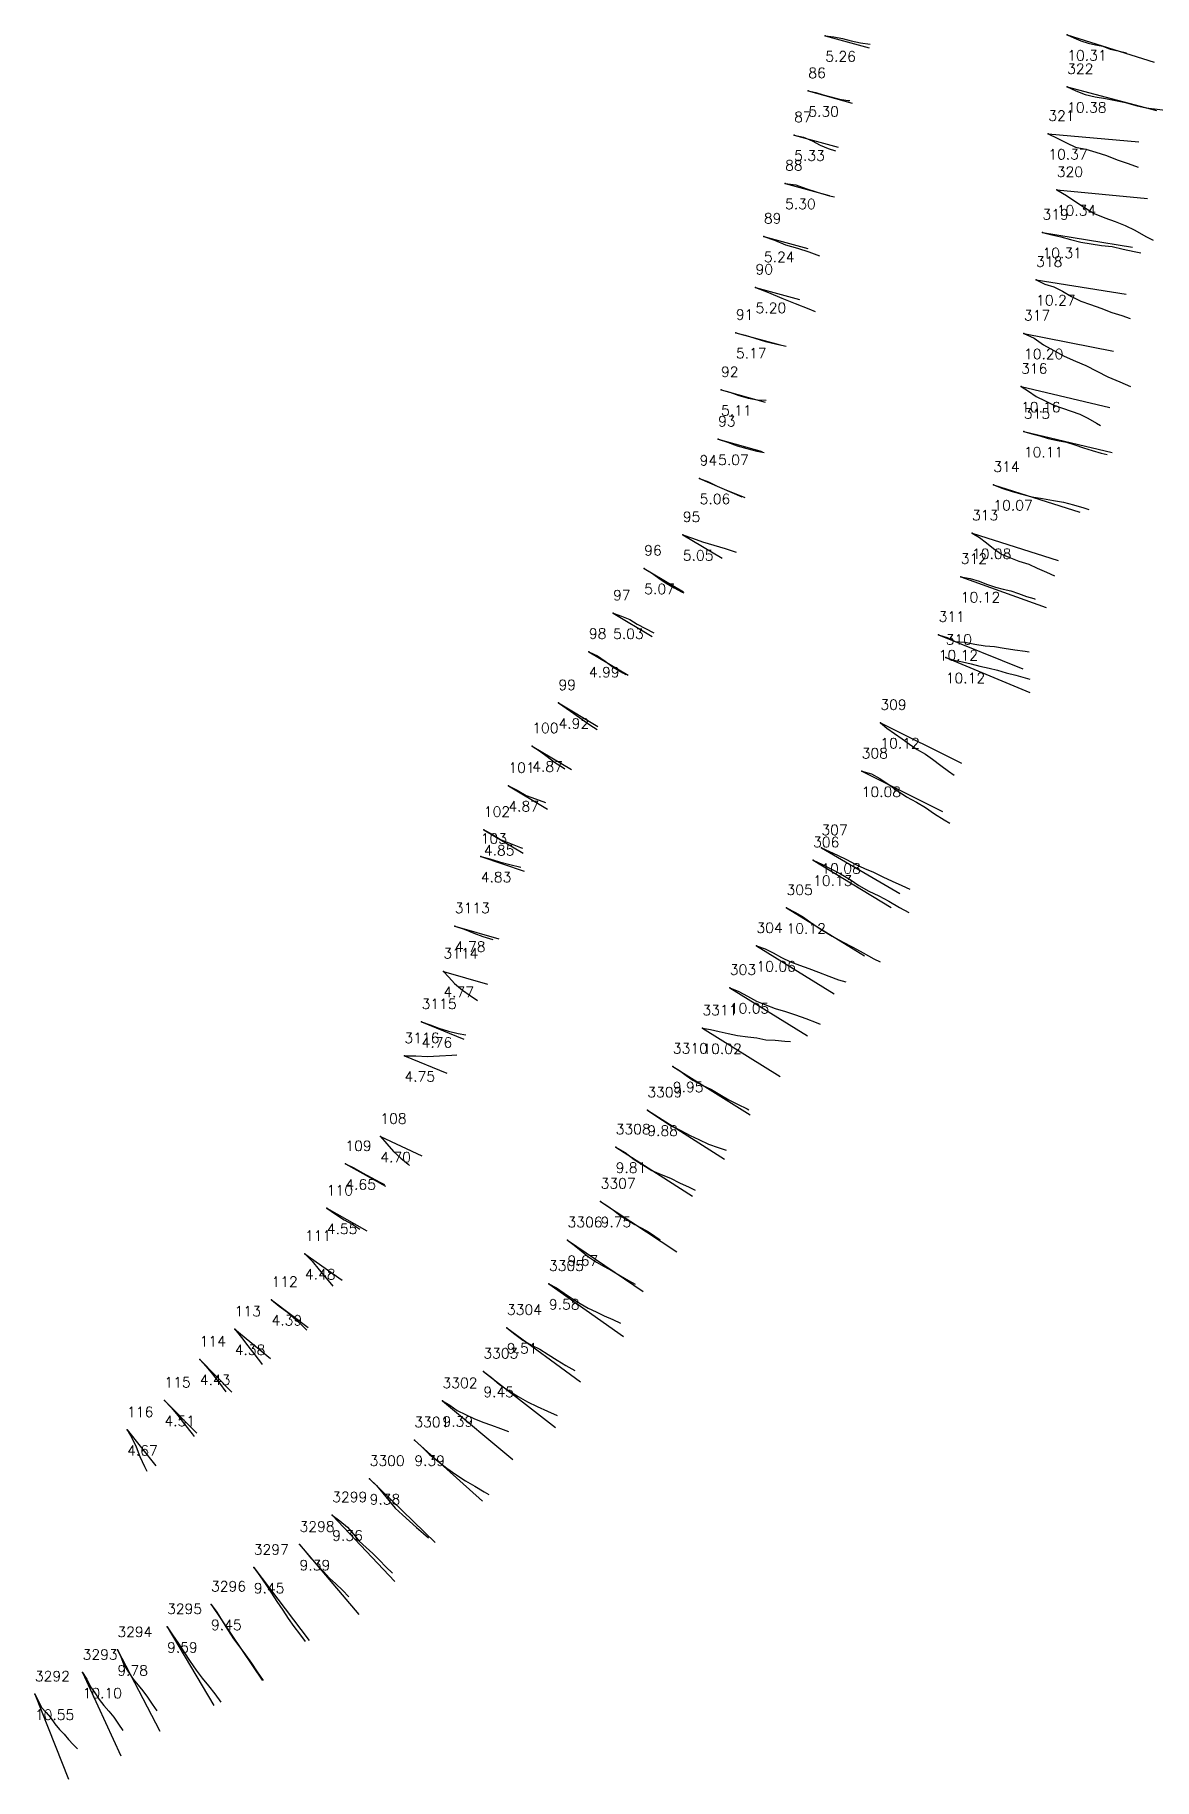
# Model space of a CAD drawing. Extents: x 748677 to 748805, y 8930419 to 8930541.
# Drawn here: x 748677.4 to 748710.3, y 8930419 to 8930470.3 of the extents above; entities that cross this region are included whole.
import ezdxf

# ---------------------------------------------------------------- set-up
doc = ezdxf.new("R2010")
doc.units = 0
for name, color, linetype in [('Hole', 7, 'Continuous'), ('Length', 7, 'Continuous'), ('Number', 7, 'Continuous'), ('Real Hole', 7, 'Continuous'), ('Theoretical Hole', 7, 'Continuous')]:
    doc.layers.add(name, color=color, linetype=linetype)
doc.styles.get("Standard").update_dxf_attribs({"font": 'simplex.shx'})

msp = doc.modelspace()

# ---------------------------------------------------------------- texts
at = {"layer": 'Length', "color": 244, "true_color": 0x0a11ff}
for s, p in [('5.26', (748700.608, 8930469.535, 189.989)), ('10.31', (748707.715, 8930469.564, 189.865)), ('5.30', (748700.108, 8930467.915, 189.968)), ('10.38', (748707.712, 8930468.035, 189.917)), ('5.33', (748699.694, 8930466.62, 190.05)), ('10.37', (748707.158, 8930466.657, 189.795)), ('5.30', (748699.427, 8930465.198, 189.999)), ('10.34', (748707.408, 8930465.009, 189.883)), ('10.31', (748706.987, 8930463.756, 189.802)), ('5.24', (748698.804, 8930463.64, 189.852)), ('10.27', (748706.801, 8930462.367, 189.668)), ('5.20', (748698.559, 8930462.143, 189.817)), ('5.17', (748697.983, 8930460.811, 189.957)), ('10.20', (748706.444, 8930460.789, 189.595)), ('5.11', (748697.544, 8930459.128, 189.843)), ('10.16', (748706.359, 8930459.226, 189.641)), ('5.07', (748697.459, 8930457.676, 189.714)), ('10.11', (748706.44, 8930457.903, 189.65)), ('5.06', (748696.916, 8930456.527, 189.616)), ('10.07', (748705.544, 8930456.339, 189.53)), ('5.05', (748696.422, 8930454.868, 189.644)), ('10.08', (748704.917, 8930454.914, 189.652)), ('5.07', (748695.289, 8930453.881, 189.787)), ('10.12', (748704.588, 8930453.638, 189.604)), ('5.03', (748694.374, 8930452.563, 189.787)), ('10.12', (748703.937, 8930451.933, 189.638)), ('4.99', (748693.664, 8930451.434, 189.734)), ('10.12', (748704.145, 8930451.262, 189.281)), ('4.92', (748692.77, 8930449.926, 189.689)), ('10.12', (748702.225, 8930449.346, 189.546)), ('4.87', (748691.998, 8930448.66, 189.537)), ('10.08', (748701.676, 8930447.918, 189.498)), ('4.87', (748691.298, 8930447.493, 189.565)), ('4.85', (748690.577, 8930446.199, 189.622)), ('4.83', (748690.486, 8930445.411, 189.47)), ('10.13', (748700.25, 8930445.306, 189.618)), ('10.08', (748700.494, 8930445.664, 189.269)), ('10.12', (748699.468, 8930443.902, 189.602)), ('4.78', (748689.725, 8930443.368, 189.417)), ('10.06', (748698.586, 8930442.787, 189.748)), ('4.77', (748689.388, 8930442.036, 189.366)), ('10.05', (748697.803, 8930441.555, 189.692)), ('4.76', (748688.75, 8930440.551, 189.434)), ('10.02', (748696.997, 8930440.366, 189.47)), ('4.75', (748688.245, 8930439.55, 189.378)), ('9.95', (748696.13, 8930439.241, 189.413)), ('9.88', (748695.38, 8930437.957, 189.296)), ('4.70', (748687.537, 8930437.179, 189.341)), ('9.81', (748694.45, 8930436.869, 189.255)), ('4.65', (748686.509, 8930436.378, 189.217)), ('4.55', (748685.963, 8930435.072, 189.104)), ('9.75', (748694.008, 8930435.273, 189.172)), ('9.67', (748693.036, 8930434.137, 188.97)), ('4.48', (748685.321, 8930433.737, 189.027)), ('9.58', (748692.489, 8930432.853, 189.134)), ('4.39', (748684.34, 8930432.385, 188.836)), ('4.38', (748683.259, 8930431.517, 188.806)), ('9.51', (748691.255, 8930431.561, 188.99)), ('4.43', (748682.232, 8930430.633, 188.985)), ('9.45', (748690.563, 8930430.28, 188.744)), ('4.51', (748681.195, 8930429.427, 189.087)), ('9.39', (748689.363, 8930429.409, 188.661)), ('4.67', (748680.098, 8930428.557, 189.175)), ('9.39', (748688.536, 8930428.258, 188.74)), ('9.38', (748687.223, 8930427.122, 188.811)), ('9.36', (748686.124, 8930426.057, 188.778)), ('9.39', (748685.164, 8930425.186, 188.749)), ('9.45', (748683.819, 8930424.512, 188.84)), ('9.45', (748682.563, 8930423.431, 188.887)), ('9.59', (748681.272, 8930422.768, 188.919)), ('9.78', (748679.812, 8930422.091, 189.008)), ('10.10', (748678.791, 8930421.425, 189.19)), ('10.55', (748677.39, 8930420.79, 189.578))]:
    msp.add_text(s, height=0.3, dxfattribs=at).set_placement(p)
at = {"layer": 'Number', "color": 244, "true_color": 0x0a11ff}
for s, p in [('86', (748700.108, 8930469.05, 189.968)), ('322', (748707.712, 8930469.17, 189.917)), ('87', (748699.694, 8930467.755, 190.05)), ('321', (748707.158, 8930467.792, 189.795)), ('88', (748699.427, 8930466.333, 189.999)), ('320', (748707.408, 8930466.144, 189.883)), ('89', (748698.804, 8930464.775, 189.852)), ('319', (748706.987, 8930464.891, 189.802)), ('90', (748698.559, 8930463.278, 189.817)), ('318', (748706.801, 8930463.502, 189.668)), ('91', (748697.983, 8930461.946, 189.957)), ('317', (748706.444, 8930461.924, 189.595)), ('92', (748697.544, 8930460.263, 189.843)), ('316', (748706.359, 8930460.361, 189.641)), ('93', (748697.459, 8930458.811, 189.714)), ('315', (748706.44, 8930459.038, 189.65)), ('94', (748696.916, 8930457.662, 189.616)), ('314', (748705.544, 8930457.474, 189.53)), ('313', (748704.917, 8930456.049, 189.652)), ('95', (748696.422, 8930456.003, 189.644)), ('96', (748695.289, 8930455.016, 189.787)), ('312', (748704.588, 8930454.773, 189.604)), ('97', (748694.374, 8930453.698, 189.787)), ('311', (748703.937, 8930453.068, 189.638)), ('98', (748693.664, 8930452.569, 189.734)), ('310', (748704.145, 8930452.397, 189.281)), ('99', (748692.77, 8930451.061, 189.689)), ('309', (748702.225, 8930450.481, 189.546)), ('100', (748691.998, 8930449.795, 189.537)), ('308', (748701.676, 8930449.053, 189.498)), ('101', (748691.298, 8930448.628, 189.565)), ('102', (748690.577, 8930447.334, 189.622)), ('307', (748700.494, 8930446.799, 189.269)), ('103', (748690.486, 8930446.546, 189.47)), ('306', (748700.25, 8930446.441, 189.618)), ('305', (748699.468, 8930445.037, 189.602)), ('3113', (748689.725, 8930444.503, 189.417)), ('304', (748698.586, 8930443.922, 189.748)), ('3114', (748689.388, 8930443.171, 189.366)), ('303', (748697.803, 8930442.69, 189.692)), ('3115', (748688.75, 8930441.686, 189.434)), ('3311', (748696.997, 8930441.501, 189.47)), ('3116', (748688.245, 8930440.685, 189.378)), ('3310', (748696.13, 8930440.376, 189.413)), ('3309', (748695.38, 8930439.092, 189.296)), ('108', (748687.537, 8930438.314, 189.341)), ('3308', (748694.45, 8930438.004, 189.255)), ('109', (748686.509, 8930437.513, 189.217)), ('110', (748685.963, 8930436.207, 189.104)), ('3307', (748694.008, 8930436.408, 189.172)), ('3306', (748693.036, 8930435.272, 188.97)), ('111', (748685.321, 8930434.872, 189.027)), ('3305', (748692.489, 8930433.988, 189.134)), ('112', (748684.34, 8930433.52, 188.836)), ('113', (748683.259, 8930432.652, 188.806)), ('3304', (748691.255, 8930432.696, 188.99)), ('114', (748682.232, 8930431.768, 188.985)), ('3303', (748690.563, 8930431.415, 188.744)), ('115', (748681.195, 8930430.562, 189.087)), ('3302', (748689.363, 8930430.544, 188.661)), ('116', (748680.098, 8930429.692, 189.175)), ('3301', (748688.536, 8930429.393, 188.74)), ('3300', (748687.223, 8930428.257, 188.811)), ('3299', (748686.124, 8930427.192, 188.778)), ('3298', (748685.164, 8930426.321, 188.749)), ('3297', (748683.819, 8930425.647, 188.84)), ('3296', (748682.563, 8930424.566, 188.887)), ('3295', (748681.272, 8930423.903, 188.919)), ('3294', (748679.812, 8930423.226, 189.008)), ('3293', (748678.791, 8930422.56, 189.19)), ('3292', (748677.39, 8930421.925, 189.578))]:
    msp.add_text(s, height=0.3, dxfattribs=at).set_placement(p)

# ---------------------------------------------------------------- linework, layer by layer
at = {"layer": 'Hole', "color": 244, "true_color": 0x0a11ff}
for p in [(748700.608, 8930470.289, 189.989), (748707.715, 8930470.318, 189.865), (748700.108, 8930468.669, 189.968), (748707.712, 8930468.789, 189.917), (748699.694, 8930467.374, 190.05), (748707.158, 8930467.411, 189.795), (748699.427, 8930465.952, 189.999), (748707.408, 8930465.763, 189.883), (748698.804, 8930464.394, 189.852), (748706.987, 8930464.51, 189.802), (748706.801, 8930463.121, 189.668), (748698.559, 8930462.897, 189.817), (748697.983, 8930461.565, 189.957), (748706.444, 8930461.543, 189.595), (748706.359, 8930459.98, 189.641), (748697.544, 8930459.882, 189.843), (748697.459, 8930458.43, 189.714), (748706.44, 8930458.657, 189.65), (748696.916, 8930457.281, 189.616), (748705.544, 8930457.093, 189.53), (748696.422, 8930455.622, 189.644), (748704.917, 8930455.668, 189.652), (748695.289, 8930454.635, 189.787), (748704.588, 8930454.392, 189.604), (748694.374, 8930453.317, 189.787), (748703.937, 8930452.687, 189.638), (748693.664, 8930452.188, 189.734), (748704.145, 8930452.016, 189.281), (748692.77, 8930450.68, 189.689), (748702.225, 8930450.1, 189.546), (748691.998, 8930449.414, 189.537), (748701.676, 8930448.672, 189.498), (748691.298, 8930448.247, 189.565), (748690.577, 8930446.953, 189.622), (748690.486, 8930446.165, 189.47), (748700.494, 8930446.418, 189.269), (748700.25, 8930446.06, 189.618), (748699.468, 8930444.656, 189.602), (748689.725, 8930444.122, 189.417), (748698.586, 8930443.541, 189.748), (748689.388, 8930442.79, 189.366), (748697.803, 8930442.309, 189.692), (748688.75, 8930441.305, 189.434), (748696.997, 8930441.12, 189.47), (748688.245, 8930440.304, 189.378), (748696.13, 8930439.995, 189.413), (748695.38, 8930438.711, 189.296), (748687.537, 8930437.933, 189.341), (748694.45, 8930437.623, 189.255), (748686.509, 8930437.132, 189.217), (748685.963, 8930435.826, 189.104), (748694.008, 8930436.027, 189.172), (748693.036, 8930434.891, 188.97), (748685.321, 8930434.491, 189.027), (748692.489, 8930433.607, 189.134), (748684.34, 8930433.139, 188.836), (748683.259, 8930432.271, 188.806), (748691.255, 8930432.315, 188.99), (748682.232, 8930431.387, 188.985), (748690.563, 8930431.034, 188.744), (748681.195, 8930430.181, 189.087), (748689.363, 8930430.163, 188.661), (748680.098, 8930429.311, 189.175), (748688.536, 8930429.012, 188.74), (748687.223, 8930427.876, 188.811), (748686.124, 8930426.811, 188.778), (748685.164, 8930425.94, 188.749), (748683.819, 8930425.266, 188.84), (748682.563, 8930424.185, 188.887), (748681.272, 8930423.522, 188.919), (748679.812, 8930422.845, 189.008), (748678.791, 8930422.179, 189.19), (748677.39, 8930421.544, 189.578)]:
    msp.add_point(p, dxfattribs=at)
at = {"layer": 'Real Hole', "color": 1, "true_color": 0xff0000}
for points in [[(748700.608, 8930470.289, 189.989), (748700.862, 8930470.258, 189.022), (748701.109, 8930470.209, 188.055), (748701.369, 8930470.143, 187.091), (748701.641, 8930470.081, 186.131), (748701.923, 8930470.043, 185.172)], [(748707.715, 8930470.318, 189.865), (748707.908, 8930470.235, 188.887), (748708.113, 8930470.14, 187.913), (748708.327, 8930470.072, 186.939), (748708.542, 8930470.026, 185.963), (748708.758, 8930469.988, 184.988), (748708.975, 8930469.901, 184.015), (748709.213, 8930469.847, 183.045), (748709.459, 8930469.787, 182.078)], [(748700.108, 8930468.669, 189.968), (748700.328, 8930468.625, 188.993), (748700.54, 8930468.557, 188.018), (748700.771, 8930468.493, 187.048), (748701.027, 8930468.432, 186.083), (748701.284, 8930468.394, 185.117), (748701.328, 8930468.39, 184.922)], [(748707.712, 8930468.789, 189.917), (748707.969, 8930468.675, 188.957), (748708.243, 8930468.562, 188.002), (748708.531, 8930468.497, 187.047), (748708.841, 8930468.444, 186.098), (748709.133, 8930468.389, 185.143), (748709.425, 8930468.332, 184.188), (748709.727, 8930468.246, 183.239), (748710.037, 8930468.178, 182.29), (748710.353, 8930468.133, 181.343), (748710.593, 8930468.102, 180.58)], [(748699.694, 8930467.374, 190.05), (748699.967, 8930467.313, 189.09), (748700.217, 8930467.199, 188.128), (748700.453, 8930467.079, 187.164), (748700.691, 8930466.983, 186.198), (748700.912, 8930466.911, 185.328)], [(748707.158, 8930467.411, 189.795), (748707.42, 8930467.28, 188.839), (748707.688, 8930467.144, 187.885), (748707.955, 8930467.013, 186.93), (748708.258, 8930466.954, 185.979), (748708.553, 8930466.875, 185.027), (748708.863, 8930466.772, 184.082), (748709.182, 8930466.645, 183.143), (748709.502, 8930466.534, 182.202), (748709.796, 8930466.43, 181.252)], [(748699.427, 8930465.952, 189.999), (748699.743, 8930465.906, 189.051), (748700.039, 8930465.8, 188.102), (748700.367, 8930465.694, 187.163), (748700.734, 8930465.592, 186.239), (748700.873, 8930465.553, 185.866)], [(748707.408, 8930465.763, 189.883), (748707.689, 8930465.596, 188.938), (748707.965, 8930465.406, 187.996), (748708.224, 8930465.245, 187.043), (748708.502, 8930465.069, 186.099), (748708.823, 8930464.936, 185.161), (748709.12, 8930464.829, 184.213), (748709.419, 8930464.715, 183.265), (748709.703, 8930464.578, 182.316), (748710.027, 8930464.393, 181.388), (748710.235, 8930464.281, 180.729)], [(748698.804, 8930464.394, 189.852), (748699.115, 8930464.28, 188.908), (748699.435, 8930464.151, 187.97), (748699.791, 8930464.052, 187.041), (748700.127, 8930463.937, 186.106), (748700.433, 8930463.827, 185.267)], [(748706.987, 8930464.51, 189.802), (748707.258, 8930464.443, 188.842), (748707.526, 8930464.384, 187.88), (748707.808, 8930464.306, 186.924), (748708.111, 8930464.23, 185.974), (748708.415, 8930464.174, 185.023), (748708.719, 8930464.131, 184.071), (748709.036, 8930464.093, 183.124), (748709.357, 8930464.016, 182.18), (748709.679, 8930463.947, 181.236), (748709.881, 8930463.908, 180.672)], [(748706.801, 8930463.121, 189.668), (748707.061, 8930462.994, 188.711), (748707.32, 8930462.908, 187.749), (748707.579, 8930462.78, 186.791), (748707.84, 8930462.629, 185.838), (748708.111, 8930462.495, 184.885), (748708.397, 8930462.389, 183.932), (748708.705, 8930462.282, 182.987), (748709.024, 8930462.161, 182.047), (748709.321, 8930462.066, 181.097), (748709.564, 8930461.979, 180.34)], [(748698.559, 8930462.897, 189.817), (748698.937, 8930462.744, 188.904), (748699.327, 8930462.577, 187.998), (748699.72, 8930462.425, 187.091), (748700.119, 8930462.264, 186.189), (748700.31, 8930462.187, 185.733)], [(748697.983, 8930461.565, 189.957), (748698.258, 8930461.496, 188.998), (748698.542, 8930461.407, 188.043), (748698.849, 8930461.309, 187.097), (748699.182, 8930461.224, 186.157), (748699.462, 8930461.168, 185.304)], [(748706.444, 8930461.543, 189.595), (748706.739, 8930461.4, 188.65), (748707.016, 8930461.206, 187.709), (748707.32, 8930461.039, 186.771), (748707.622, 8930460.871, 185.833), (748707.955, 8930460.727, 184.901), (748708.259, 8930460.602, 183.957), (748708.584, 8930460.437, 183.025), (748708.911, 8930460.27, 182.095), (748709.257, 8930460.119, 181.169), (748709.569, 8930459.982, 180.336)], [(748706.359, 8930459.98, 189.641), (748706.579, 8930459.845, 188.675), (748706.804, 8930459.692, 187.713), (748707.07, 8930459.561, 186.757), (748707.32, 8930459.432, 185.798), (748707.579, 8930459.341, 184.836), (748707.829, 8930459.258, 183.872), (748708.086, 8930459.167, 182.91), (748708.324, 8930459.054, 181.945), (748708.572, 8930458.909, 180.987), (748708.696, 8930458.836, 180.508)], [(748697.544, 8930459.882, 189.843), (748697.803, 8930459.816, 188.879), (748698.064, 8930459.714, 187.919), (748698.346, 8930459.639, 186.963), (748698.614, 8930459.594, 186.001), (748698.871, 8930459.585, 185.138)], [(748697.459, 8930458.43, 189.714), (748697.731, 8930458.342, 188.756), (748698.015, 8930458.239, 187.803), (748698.304, 8930458.158, 186.849), (748698.595, 8930458.086, 185.895), (748698.808, 8930458.039, 185.23)], [(748706.44, 8930458.657, 189.65), (748706.678, 8930458.594, 188.681), (748706.91, 8930458.532, 187.71), (748707.156, 8930458.457, 186.744), (748707.427, 8930458.391, 185.783), (748707.692, 8930458.344, 184.82), (748707.94, 8930458.267, 183.855), (748708.189, 8930458.181, 182.89), (748708.448, 8930458.099, 181.927), (748708.713, 8930458.026, 180.966), (748708.887, 8930457.984, 180.289)], [(748696.916, 8930457.281, 189.616), (748697.173, 8930457.178, 188.655), (748697.436, 8930457.051, 187.699), (748697.705, 8930456.939, 186.742), (748697.978, 8930456.829, 185.786), (748698.239, 8930456.72, 184.932)], [(748705.544, 8930457.093, 189.53), (748705.821, 8930456.988, 188.575), (748706.099, 8930456.894, 187.619), (748706.378, 8930456.82, 186.661), (748706.673, 8930456.743, 185.709), (748706.987, 8930456.687, 184.761), (748707.306, 8930456.631, 183.815), (748707.606, 8930456.586, 182.862), (748707.896, 8930456.507, 181.908), (748708.197, 8930456.418, 180.959), (748708.353, 8930456.372, 180.486)], [(748696.422, 8930455.622, 189.644), (748696.709, 8930455.52, 188.691), (748697.001, 8930455.416, 187.741), (748697.336, 8930455.32, 186.803), (748697.662, 8930455.223, 185.863), (748697.992, 8930455.117, 184.925)], [(748704.917, 8930455.668, 189.652), (748705.139, 8930455.54, 188.685), (748705.345, 8930455.387, 187.719), (748705.551, 8930455.221, 186.755), (748705.78, 8930455.051, 185.796), (748706.043, 8930454.945, 184.837), (748706.296, 8930454.852, 183.874), (748706.583, 8930454.756, 182.921), (748706.835, 8930454.646, 181.959), (748707.102, 8930454.529, 181.003), (748707.34, 8930454.414, 180.143)], [(748695.289, 8930454.635, 189.787), (748695.5, 8930454.501, 188.819), (748695.717, 8930454.345, 187.855), (748695.936, 8930454.204, 186.89), (748696.172, 8930454.061, 185.928), (748696.404, 8930453.939, 184.963), (748696.451, 8930453.915, 184.771)], [(748704.588, 8930454.392, 189.604), (748704.864, 8930454.336, 188.644), (748705.127, 8930454.265, 187.682), (748705.347, 8930454.175, 186.711), (748705.606, 8930454.084, 185.749), (748705.831, 8930454.03, 184.776), (748706.056, 8930453.974, 183.804), (748706.28, 8930453.898, 182.832), (748706.517, 8930453.814, 181.864), (748706.732, 8930453.749, 180.89), (748706.777, 8930453.736, 180.695)], [(748694.374, 8930453.317, 189.787), (748694.617, 8930453.235, 188.821), (748694.868, 8930453.135, 187.858), (748695.08, 8930452.998, 186.89), (748695.326, 8930452.866, 185.93), (748695.57, 8930452.745, 184.967)], [(748703.937, 8930452.687, 189.638), (748704.192, 8930452.607, 188.675), (748704.425, 8930452.486, 187.709), (748704.708, 8930452.463, 186.751), (748705, 8930452.406, 185.796), (748705.301, 8930452.36, 184.843), (748705.573, 8930452.337, 183.881), (748705.857, 8930452.289, 182.924), (748706.179, 8930452.244, 181.978), (748706.479, 8930452.202, 181.025), (748706.599, 8930452.187, 180.644)], [(748693.664, 8930452.188, 189.734), (748693.912, 8930452.062, 188.773), (748694.14, 8930451.91, 187.812), (748694.38, 8930451.733, 186.857), (748694.665, 8930451.566, 185.913), (748694.749, 8930451.516, 185.63)], [(748704.145, 8930452.016, 189.281), (748704.384, 8930451.934, 188.313), (748704.633, 8930451.89, 187.346), (748704.89, 8930451.834, 186.381), (748705.149, 8930451.767, 185.418), (748705.425, 8930451.704, 184.458), (748705.663, 8930451.649, 183.489), (748705.917, 8930451.57, 182.525), (748706.202, 8930451.494, 181.569), (748706.474, 8930451.42, 180.61), (748706.612, 8930451.382, 180.131)], [(748692.77, 8930450.68, 189.689), (748692.993, 8930450.531, 188.725), (748693.224, 8930450.37, 187.766), (748693.454, 8930450.203, 186.807), (748693.69, 8930450.033, 185.851), (748693.908, 8930449.9, 184.988)], [(748702.225, 8930450.1, 189.546), (748702.417, 8930449.935, 188.579), (748702.636, 8930449.785, 187.615), (748702.865, 8930449.622, 186.655), (748703.079, 8930449.468, 185.69), (748703.311, 8930449.315, 184.729), (748703.547, 8930449.18, 183.767), (748703.758, 8930449.024, 182.802), (748703.997, 8930448.84, 181.849), (748704.231, 8930448.671, 180.891), (748704.396, 8930448.557, 180.221)], [(748691.998, 8930449.414, 189.537), (748692.215, 8930449.278, 188.57), (748692.433, 8930449.11, 187.609), (748692.65, 8930448.944, 186.647), (748692.887, 8930448.793, 185.687), (748692.958, 8930448.747, 185.399)], [(748701.676, 8930448.672, 189.498), (748701.965, 8930448.596, 188.544), (748702.214, 8930448.462, 187.585), (748702.441, 8930448.299, 186.624), (748702.719, 8930448.104, 185.684), (748702.989, 8930447.919, 184.739), (748703.287, 8930447.767, 183.796), (748703.547, 8930447.61, 182.844), (748703.813, 8930447.423, 181.898), (748704.103, 8930447.246, 180.958), (748704.27, 8930447.146, 180.39)], [(748691.298, 8930448.247, 189.565), (748691.558, 8930448.122, 188.608), (748691.82, 8930447.963, 187.656), (748692.096, 8930447.863, 186.7), (748692.388, 8930447.75, 185.75)], [(748690.577, 8930446.953, 189.622), (748690.825, 8930446.826, 188.662), (748691.071, 8930446.664, 187.706), (748691.359, 8930446.55, 186.755), (748691.655, 8930446.435, 185.807), (748691.711, 8930446.411, 185.616)], [(748690.486, 8930446.165, 189.47), (748690.754, 8930446.098, 188.509), (748691.034, 8930446.01, 187.553), (748691.341, 8930445.929, 186.605), (748691.66, 8930445.858, 185.66)], [(748700.494, 8930446.418, 189.269), (748700.728, 8930446.313, 188.302), (748700.962, 8930446.207, 187.336), (748701.226, 8930446.076, 186.381), (748701.488, 8930445.941, 185.425), (748701.759, 8930445.811, 184.471), (748702.027, 8930445.711, 183.513), (748702.293, 8930445.572, 182.559), (748702.57, 8930445.444, 181.607), (748702.857, 8930445.316, 180.657), (748703.09, 8930445.206, 179.9)], [(748700.25, 8930446.06, 189.618), (748700.524, 8930445.934, 188.664), (748700.787, 8930445.799, 187.709), (748701.052, 8930445.656, 186.756), (748701.334, 8930445.487, 185.811), (748701.597, 8930445.315, 184.862), (748701.889, 8930445.144, 183.921), (748702.181, 8930445.007, 182.975), (748702.473, 8930444.854, 182.03), (748702.784, 8930444.669, 181.098), (748703.065, 8930444.52, 180.256)], [(748699.468, 8930444.656, 189.602), (748699.708, 8930444.533, 188.639), (748699.938, 8930444.404, 187.675), (748700.254, 8930444.177, 186.753), (748700.536, 8930443.993, 185.812), (748700.812, 8930443.823, 184.866), (748701.111, 8930443.661, 183.925), (748701.413, 8930443.504, 182.985), (748701.716, 8930443.333, 182.047), (748702.035, 8930443.161, 181.115), (748702.221, 8930443.067, 180.553)], [(748689.725, 8930444.122, 189.417), (748689.997, 8930444.027, 188.459), (748690.28, 8930443.912, 187.507), (748690.546, 8930443.817, 186.548), (748690.846, 8930443.73, 185.704)], [(748698.586, 8930443.541, 189.748), (748698.843, 8930443.455, 188.785), (748699.079, 8930443.333, 187.821), (748699.317, 8930443.202, 186.859), (748699.584, 8930443.076, 185.904), (748699.853, 8930442.97, 184.946), (748700.125, 8930442.871, 183.989), (748700.408, 8930442.764, 183.036), (748700.709, 8930442.649, 182.089), (748700.997, 8930442.546, 181.137), (748701.214, 8930442.481, 180.475)], [(748689.388, 8930442.79, 189.366), (748689.551, 8930442.622, 188.394), (748689.719, 8930442.434, 187.426), (748689.952, 8930442.243, 186.472), (748690.179, 8930442.078, 185.513), (748690.391, 8930441.935, 184.546)], [(748697.803, 8930442.309, 189.692), (748698.067, 8930442.196, 188.734), (748698.318, 8930442.062, 187.775), (748698.583, 8930441.92, 186.822), (748698.834, 8930441.817, 185.859), (748699.131, 8930441.698, 184.912), (748699.436, 8930441.608, 183.964), (748699.729, 8930441.517, 183.012), (748700.038, 8930441.409, 182.067), (748700.338, 8930441.286, 181.121), (748700.457, 8930441.238, 180.742)], [(748688.75, 8930441.305, 189.434), (748688.996, 8930441.219, 188.469), (748689.255, 8930441.125, 187.507), (748689.538, 8930441.037, 186.552), (748689.821, 8930440.967, 185.596), (748690.048, 8930440.922, 184.726)], [(748696.997, 8930441.12, 189.47), (748697.238, 8930441.08, 188.5), (748697.494, 8930441.022, 187.535), (748697.759, 8930440.965, 186.573), (748698.031, 8930440.91, 185.612), (748698.332, 8930440.87, 184.659), (748698.594, 8930440.834, 183.695), (748698.857, 8930440.781, 182.732), (748699.136, 8930440.767, 181.772), (748699.419, 8930440.737, 180.813), (748699.586, 8930440.725, 180.237)], [(748688.245, 8930440.304, 189.378), (748688.581, 8930440.312, 188.436), (748688.927, 8930440.289, 187.498), (748689.27, 8930440.308, 186.559), (748689.638, 8930440.331, 185.63), (748689.78, 8930440.34, 185.256)], [(748696.13, 8930439.995, 189.413), (748696.325, 8930439.879, 188.439), (748696.523, 8930439.726, 187.471), (748696.719, 8930439.589, 186.5), (748696.992, 8930439.444, 185.549), (748697.26, 8930439.315, 184.594), (748697.512, 8930439.171, 183.637), (748697.773, 8930439.018, 182.684), (748698.033, 8930438.888, 181.727), (748698.309, 8930438.754, 180.776), (748698.362, 8930438.726, 180.585)], [(748695.38, 8930438.711, 189.296), (748695.597, 8930438.562, 188.331), (748695.83, 8930438.414, 187.37), (748696.064, 8930438.257, 186.411), (748696.361, 8930438.115, 185.466), (748696.641, 8930437.966, 184.518), (748696.893, 8930437.848, 183.558), (748697.176, 8930437.713, 182.608), (748697.459, 8930437.61, 181.654), (748697.693, 8930437.534, 180.893)], [(748687.537, 8930437.933, 189.341), (748687.73, 8930437.72, 188.383), (748687.924, 8930437.501, 187.427), (748688.139, 8930437.301, 186.471), (748688.356, 8930437.123, 185.511), (748688.397, 8930437.082, 185.32)], [(748694.45, 8930437.623, 189.255), (748694.73, 8930437.467, 188.308), (748694.993, 8930437.264, 187.364), (748695.251, 8930437.103, 186.412), (748695.509, 8930436.939, 185.46), (748695.785, 8930436.816, 184.507), (748696.059, 8930436.716, 183.55), (748696.324, 8930436.576, 182.596), (748696.608, 8930436.449, 181.645), (748696.785, 8930436.359, 180.974)], [(748686.509, 8930437.132, 189.217), (748686.762, 8930437.015, 188.257), (748687.012, 8930436.869, 187.299), (748687.271, 8930436.734, 186.343), (748687.526, 8930436.599, 185.386), (748687.658, 8930436.524, 184.909)], [(748685.963, 8930435.826, 189.104), (748686.216, 8930435.657, 188.151), (748686.473, 8930435.484, 187.201), (748686.725, 8930435.349, 186.242), (748686.938, 8930435.209, 185.379)], [(748694.008, 8930436.027, 189.172), (748694.194, 8930435.907, 188.197), (748694.388, 8930435.772, 187.225), (748694.579, 8930435.611, 186.257), (748694.815, 8930435.468, 185.296), (748695.016, 8930435.354, 184.323), (748695.214, 8930435.244, 183.349), (748695.418, 8930435.132, 182.376), (748695.604, 8930435.004, 181.402), (748695.757, 8930434.904, 180.623)], [(748693.036, 8930434.891, 188.97), (748693.231, 8930434.744, 188), (748693.432, 8930434.573, 187.036), (748693.655, 8930434.404, 186.075), (748693.887, 8930434.246, 185.116), (748694.114, 8930434.116, 184.151), (748694.343, 8930433.992, 183.185), (748694.595, 8930433.844, 182.229), (748694.827, 8930433.706, 181.266), (748695.023, 8930433.601, 180.498)], [(748685.321, 8930434.491, 189.027), (748685.531, 8930434.268, 188.075), (748685.744, 8930434.019, 187.13), (748685.954, 8930433.766, 186.186), (748686.142, 8930433.54, 185.335)], [(748692.489, 8930433.607, 189.134), (748692.71, 8930433.485, 188.166), (748692.933, 8930433.336, 187.203), (748693.176, 8930433.179, 186.246), (748693.405, 8930433.029, 185.284), (748693.644, 8930432.891, 184.323), (748693.873, 8930432.787, 183.355), (748694.114, 8930432.667, 182.392), (748694.37, 8930432.554, 181.432), (748694.589, 8930432.455, 180.565)], [(748684.34, 8930433.139, 188.836), (748684.569, 8930432.951, 187.881), (748684.806, 8930432.774, 186.926), (748685.052, 8930432.556, 185.981), (748685.288, 8930432.335, 185.035), (748685.382, 8930432.246, 184.657)], [(748683.259, 8930432.271, 188.806), (748683.455, 8930432.032, 187.855), (748683.648, 8930431.783, 186.906), (748683.849, 8930431.516, 185.963), (748684.043, 8930431.262, 185.016), (748684.065, 8930431.238, 184.921)], [(748691.255, 8930432.315, 188.99), (748691.483, 8930432.131, 188.034), (748691.725, 8930431.949, 187.081), (748691.982, 8930431.808, 186.125), (748692.226, 8930431.682, 185.163), (748692.467, 8930431.529, 184.205), (748692.727, 8930431.366, 183.253), (748692.989, 8930431.21, 182.301), (748693.246, 8930431.063, 181.346)], [(748682.232, 8930431.387, 188.985), (748682.424, 8930431.175, 188.027), (748682.611, 8930430.949, 187.071), (748682.809, 8930430.69, 186.125), (748683.002, 8930430.433, 185.178)], [(748690.563, 8930431.034, 188.744), (748690.798, 8930430.849, 187.79), (748691.041, 8930430.647, 186.841), (748691.3, 8930430.474, 185.891), (748691.585, 8930430.298, 184.948), (748691.862, 8930430.138, 184.001), (748692.146, 8930430, 183.052), (748692.448, 8930429.865, 182.109), (748692.733, 8930429.732, 181.159)], [(748681.195, 8930430.181, 189.087), (748681.391, 8930429.97, 188.129), (748681.584, 8930429.736, 187.176), (748681.78, 8930429.485, 186.229), (748682.007, 8930429.2, 185.297), (748682.071, 8930429.12, 185.015)], [(748689.363, 8930430.163, 188.661), (748689.577, 8930430.042, 187.692), (748689.793, 8930429.888, 186.727), (748690.035, 8930429.768, 185.765), (748690.285, 8930429.648, 184.804), (748690.545, 8930429.545, 183.844), (748690.803, 8930429.455, 182.882), (748691.063, 8930429.356, 181.921), (748691.302, 8930429.265, 181.058)], [(748680.098, 8930429.311, 189.175), (748680.238, 8930429.077, 188.213), (748680.363, 8930428.812, 187.257), (748680.474, 8930428.527, 186.305), (748680.609, 8930428.241, 185.356), (748680.675, 8930428.097, 184.882)], [(748688.536, 8930429.012, 188.74), (748688.752, 8930428.814, 187.784), (748688.975, 8930428.601, 186.833), (748689.229, 8930428.393, 185.888), (748689.491, 8930428.184, 184.946), (748689.755, 8930427.998, 183.999), (748690.034, 8930427.817, 183.056), (748690.311, 8930427.657, 182.109), (748690.588, 8930427.493, 181.162), (748690.727, 8930427.413, 180.689)], [(748687.223, 8930427.876, 188.811), (748687.425, 8930427.682, 187.851), (748687.614, 8930427.454, 186.896), (748687.791, 8930427.235, 185.936), (748687.973, 8930427.014, 184.978), (748688.189, 8930426.813, 184.023), (748688.398, 8930426.629, 183.062), (748688.598, 8930426.448, 182.099), (748688.808, 8930426.266, 181.139), (748688.956, 8930426.136, 180.467)], [(748686.124, 8930426.811, 188.778), (748686.351, 8930426.64, 187.819), (748686.577, 8930426.454, 186.863), (748686.751, 8930426.253, 185.899), (748686.919, 8930426.045, 184.935), (748687.118, 8930425.853, 183.974), (748687.316, 8930425.681, 183.009), (748687.512, 8930425.484, 182.049), (748687.701, 8930425.289, 181.086), (748687.893, 8930425.098, 180.124)], [(748685.164, 8930425.94, 188.749), (748685.33, 8930425.751, 187.781), (748685.498, 8930425.543, 186.818), (748685.678, 8930425.343, 185.854), (748685.863, 8930425.147, 184.891), (748686.047, 8930424.953, 183.928), (748686.231, 8930424.784, 182.959), (748686.428, 8930424.604, 181.996), (748686.612, 8930424.408, 181.033)], [(748683.819, 8930425.266, 188.84), (748683.995, 8930425.028, 187.885), (748684.172, 8930424.77, 186.935), (748684.336, 8930424.518, 185.981), (748684.498, 8930424.267, 185.027), (748684.669, 8930424.011, 184.076), (748684.831, 8930423.768, 183.119), (748684.998, 8930423.538, 182.16), (748685.16, 8930423.318, 181.198), (748685.33, 8930423.092, 180.239)], [(748682.563, 8930424.185, 188.887), (748682.73, 8930423.957, 187.928), (748682.895, 8930423.703, 186.975), (748683.051, 8930423.446, 186.021), (748683.224, 8930423.175, 185.074), (748683.406, 8930422.928, 184.122), (748683.579, 8930422.701, 183.164), (748683.755, 8930422.461, 182.209), (748683.916, 8930422.2, 181.257), (748684.098, 8930421.943, 180.308)], [(748681.272, 8930423.522, 188.919), (748681.433, 8930423.287, 187.96), (748681.605, 8930423.038, 187.007), (748681.768, 8930422.785, 186.054), (748681.947, 8930422.506, 185.11), (748682.127, 8930422.25, 184.16), (748682.307, 8930422.013, 183.206), (748682.494, 8930421.787, 182.25), (748682.672, 8930421.552, 181.294), (748682.85, 8930421.309, 180.341)], [(748679.812, 8930422.845, 189.008), (748679.915, 8930422.641, 188.034), (748680.004, 8930422.41, 187.066), (748680.142, 8930422.195, 186.099), (748680.28, 8930421.991, 185.129), (748680.425, 8930421.808, 184.157), (748680.565, 8930421.641, 183.181), (748680.693, 8930421.457, 182.207), (748680.83, 8930421.25, 181.238), (748680.974, 8930421.053, 180.268)], [(748678.791, 8930422.179, 189.19), (748678.913, 8930421.982, 188.217), (748679.019, 8930421.758, 187.248), (748679.15, 8930421.581, 186.273), (748679.282, 8930421.389, 185.3), (748679.415, 8930421.213, 184.325), (748679.559, 8930421.042, 183.35), (748679.707, 8930420.865, 182.377), (748679.842, 8930420.666, 181.407), (748679.975, 8930420.477, 180.434)], [(748677.39, 8930421.544, 189.578), (748677.488, 8930421.359, 188.6), (748677.584, 8930421.158, 187.625), (748677.719, 8930421.011, 186.645), (748677.851, 8930420.855, 185.667), (748677.975, 8930420.675, 184.691), (748678.112, 8930420.51, 183.714), (748678.245, 8930420.372, 182.733), (748678.381, 8930420.213, 181.755), (748678.516, 8930420.069, 180.774), (748678.646, 8930419.941, 179.893)]]:
    msp.add_polyline3d(points, dxfattribs=at)
at = {"layer": 'Theoretical Hole', "color": 244, "true_color": 0x0a11ff}
for p, q in [((748700.608, 8930470.289, 189.989), (748701.893, 8930469.933, 184.901)), ((748707.715, 8930470.318, 189.865), (748710.266, 8930469.517, 179.908)), ((748700.108, 8930468.669, 189.968), (748701.396, 8930468.312, 184.839)), ((748707.712, 8930468.789, 189.917), (748710.335, 8930468.096, 179.898)), ((748699.694, 8930467.374, 190.05), (748700.983, 8930467.016, 184.891)), ((748707.158, 8930467.411, 189.795), (748709.819, 8930467.174, 179.775)), ((748699.427, 8930465.952, 189.999), (748700.72, 8930465.593, 184.872)), ((748707.408, 8930465.763, 189.883), (748710.076, 8930465.511, 179.896)), ((748698.804, 8930464.394, 189.852), (748700.098, 8930464.035, 184.787)), ((748706.987, 8930464.51, 189.802), (748709.632, 8930464.083, 179.846)), ((748706.801, 8930463.121, 189.668), (748709.449, 8930462.694, 179.754)), ((748698.559, 8930462.897, 189.817), (748699.854, 8930462.538, 184.794)), ((748697.983, 8930461.565, 189.957), (748699.28, 8930461.205, 184.965)), ((748706.444, 8930461.543, 189.595), (748709.077, 8930461.018, 179.755)), ((748706.359, 8930459.98, 189.641), (748708.968, 8930459.361, 179.841)), ((748697.544, 8930459.882, 189.843), (748698.838, 8930459.523, 184.913)), ((748697.459, 8930458.43, 189.714), (748698.751, 8930458.072, 184.824)), ((748706.44, 8930458.657, 189.65), (748709.036, 8930458.041, 179.898)), ((748696.916, 8930457.281, 189.616), (748698.152, 8930456.735, 184.74)), ((748705.544, 8930457.093, 189.53), (748708.083, 8930456.291, 179.818)), ((748696.422, 8930455.622, 189.644), (748697.575, 8930454.937, 184.775)), ((748704.917, 8930455.668, 189.652), (748707.446, 8930454.865, 179.927)), ((748695.289, 8930454.635, 189.787), (748696.445, 8930453.948, 184.899)), ((748704.588, 8930454.392, 189.604), (748707.096, 8930453.485, 179.842)), ((748694.374, 8930453.317, 189.787), (748695.526, 8930452.632, 184.939)), ((748703.937, 8930452.687, 189.638), (748706.411, 8930451.687, 179.876)), ((748693.664, 8930452.188, 189.734), (748694.817, 8930451.502, 184.928)), ((748704.145, 8930452.016, 189.281), (748706.619, 8930450.992, 179.522)), ((748692.77, 8930450.68, 189.689), (748693.927, 8930449.992, 184.957)), ((748702.225, 8930450.1, 189.546), (748704.608, 8930448.91, 179.783)), ((748691.998, 8930449.414, 189.537), (748693.152, 8930448.728, 184.856)), ((748701.676, 8930448.672, 189.498), (748704.051, 8930447.486, 179.774)), ((748691.298, 8930448.247, 189.565), (748692.45, 8930447.562, 184.883)), ((748690.577, 8930446.953, 189.622), (748691.732, 8930446.266, 184.962)), ((748690.486, 8930446.165, 189.47), (748691.76, 8930445.735, 184.831)), ((748700.494, 8930446.418, 189.269), (748702.797, 8930445.084, 179.547)), ((748700.25, 8930446.06, 189.618), (748702.543, 8930444.669, 179.849)), ((748699.468, 8930444.656, 189.602), (748701.762, 8930443.252, 179.846)), ((748689.725, 8930444.122, 189.417), (748691.014, 8930443.745, 184.83)), ((748698.586, 8930443.541, 189.748), (748700.864, 8930442.126, 180.052)), ((748689.388, 8930442.79, 189.366), (748690.681, 8930442.412, 184.79)), ((748697.803, 8930442.309, 189.692), (748700.083, 8930440.893, 180.007)), ((748688.75, 8930441.305, 189.434), (748689.991, 8930440.803, 184.866)), ((748696.997, 8930441.12, 189.47), (748699.279, 8930439.703, 179.817)), ((748688.245, 8930440.304, 189.378), (748689.487, 8930439.795, 184.821)), ((748696.13, 8930439.995, 189.413), (748698.405, 8930438.571, 179.832)), ((748695.38, 8930438.711, 189.296), (748697.65, 8930437.267, 179.789)), ((748687.537, 8930437.933, 189.341), (748688.758, 8930437.373, 184.837)), ((748694.45, 8930437.623, 189.255), (748696.709, 8930436.185, 179.818)), ((748686.509, 8930437.132, 189.217), (748687.684, 8930436.473, 184.766)), ((748685.963, 8930435.826, 189.104), (748687.139, 8930435.166, 184.758)), ((748694.008, 8930436.027, 189.172), (748696.25, 8930434.552, 179.799)), ((748693.036, 8930434.891, 188.97), (748695.255, 8930433.385, 179.679)), ((748685.321, 8930434.491, 189.027), (748686.416, 8930433.712, 184.753)), ((748692.489, 8930433.607, 189.134), (748694.681, 8930432.063, 179.937)), ((748684.34, 8930433.139, 188.836), (748685.413, 8930432.328, 184.657)), ((748683.259, 8930432.271, 188.806), (748684.307, 8930431.413, 184.641)), ((748691.255, 8930432.315, 188.99), (748693.414, 8930430.724, 179.866)), ((748682.232, 8930431.387, 188.985), (748683.177, 8930430.426, 184.765)), ((748690.563, 8930431.034, 188.744), (748692.68, 8930429.387, 179.683)), ((748681.195, 8930430.181, 189.087), (748682.142, 8930429.219, 184.784)), ((748689.363, 8930430.163, 188.661), (748691.432, 8930428.448, 179.664)), ((748680.098, 8930429.311, 189.175), (748680.939, 8930428.256, 184.704)), ((748688.536, 8930429.012, 188.74), (748690.541, 8930427.223, 179.743)), ((748687.223, 8930427.876, 188.811), (748689.148, 8930426.008, 179.823)), ((748686.124, 8930426.811, 188.778), (748687.96, 8930424.856, 179.81)), ((748685.164, 8930425.94, 188.749), (748686.905, 8930423.887, 179.753)), ((748683.819, 8930425.266, 188.84), (748685.446, 8930423.123, 179.781)), ((748682.563, 8930424.185, 188.887), (748684.066, 8930421.958, 179.827)), ((748681.272, 8930423.522, 188.919), (748682.649, 8930421.21, 179.714)), ((748679.812, 8930422.845, 189.008), (748681.061, 8930420.458, 179.606)), ((748678.791, 8930422.179, 189.19), (748679.91, 8930419.734, 179.455)), ((748677.39, 8930421.544, 189.578), (748678.379, 8930419.048, 179.375))]:
    msp.add_line(p, q, dxfattribs=at)

msp.set_redraw_order([(e.dxf.handle, doc.entitydb.next_handle()) for e in msp.query("TEXT MTEXT ATTDEF DIMENSION ARC_DIMENSION")])  # texts and dimensions are drawn at this point

doc.saveas('drawing.dxf')
